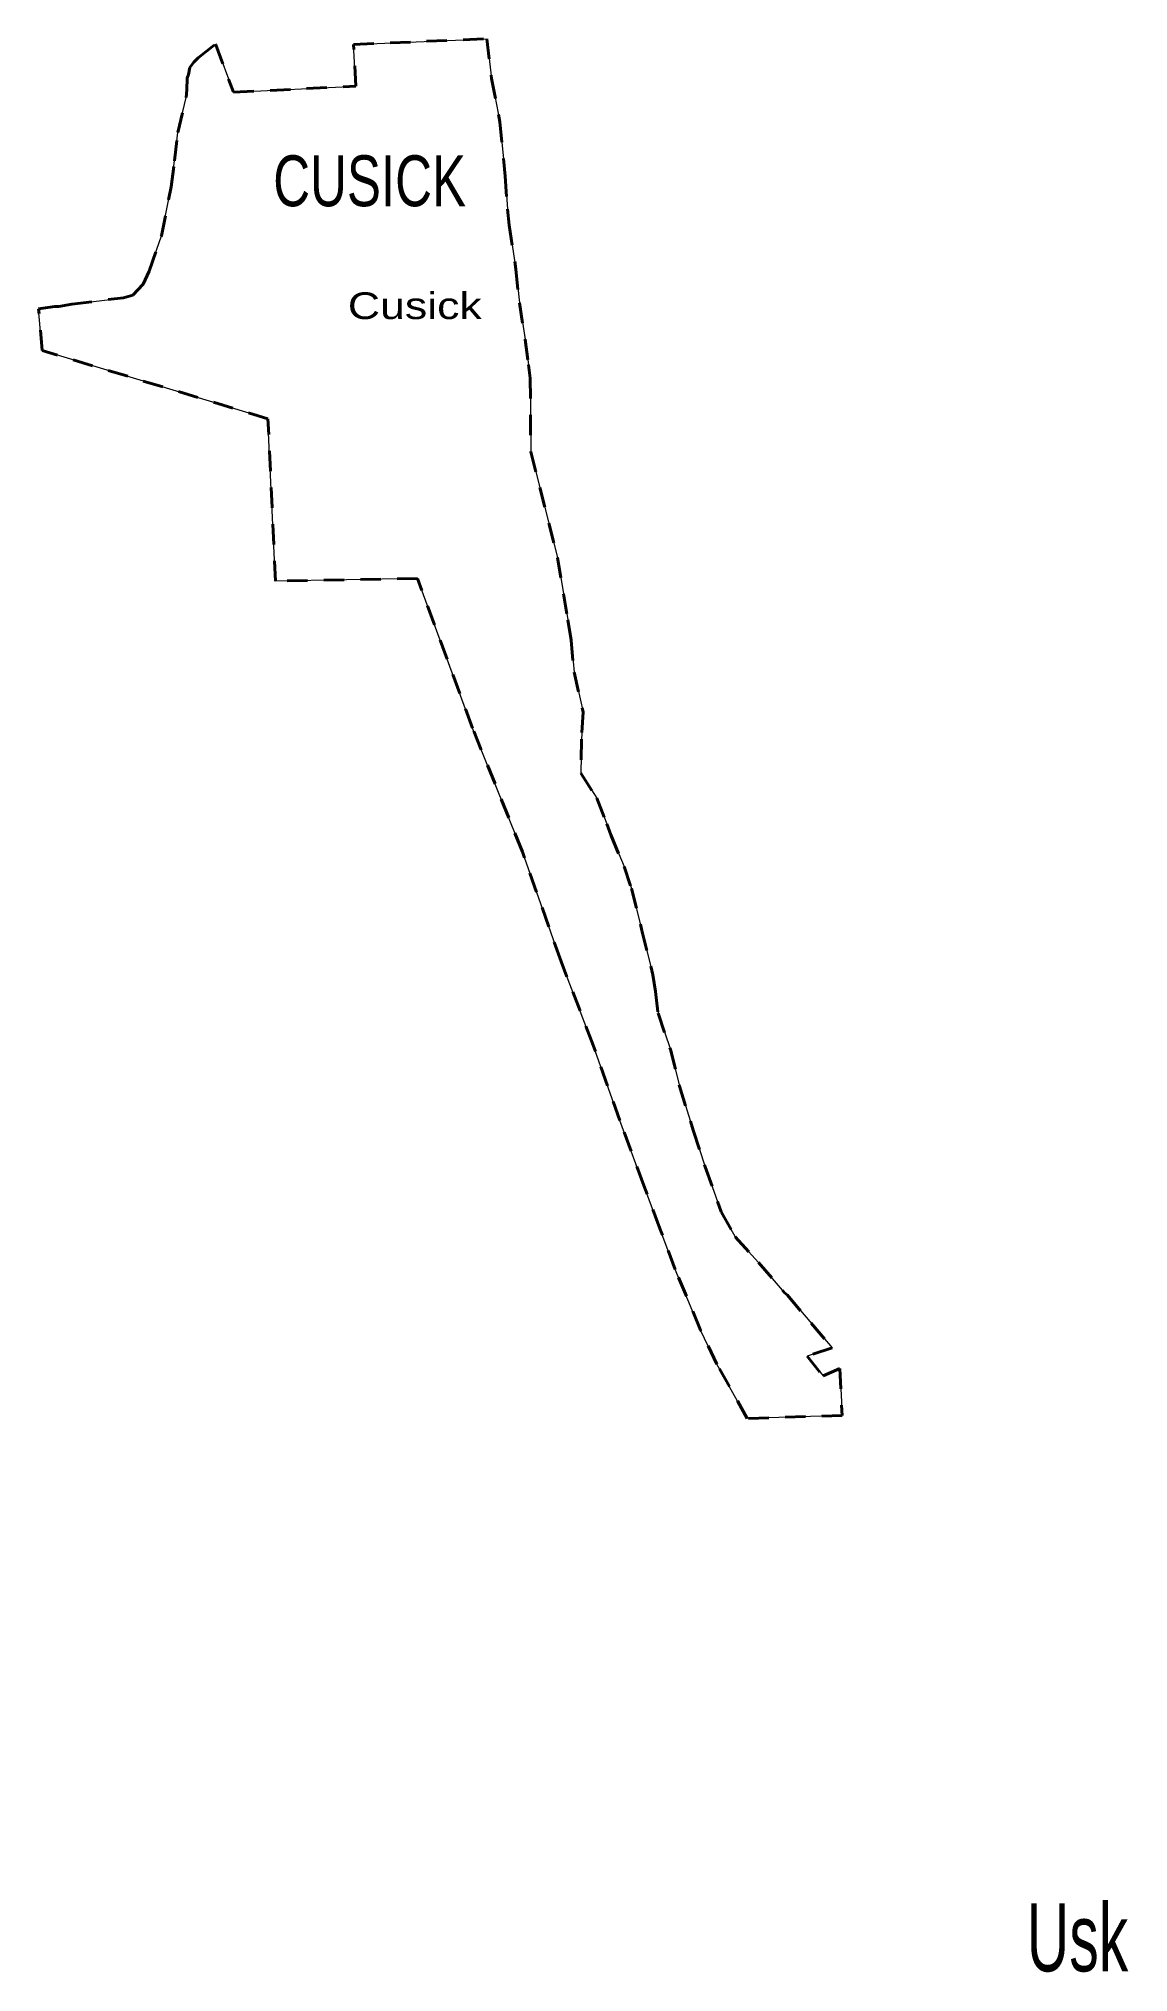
# Model space of a CAD drawing. Header units: feet. Extents: x -903180 to 1023491, y -707744 to 564635.
# Drawn here: x 906311 to 912736, y 316531 to 327927 of the extents above; entities that cross this region are included whole.
import ezdxf

# ---------------------------------------------------------------- set-up
doc = ezdxf.new("R2010")
doc.units = ezdxf.units.FT
doc.header["$LTSCALE"] = 80
doc.linetypes.add('SHORT_DASHED', pattern=[2.7, 1.5, -1.2])
doc.layers.add('13', color=7, linetype='SHORT_DASHED', lineweight=40)
doc.layers.add('58', color=7, linetype='Continuous', lineweight=13)
for name, color, linetype in [('14', 7, 'Continuous'), ('16', 7, 'Continuous'), ('36', 7, 'Continuous')]:
    doc.layers.add(name, color=color, linetype=linetype)

msp = doc.modelspace()

# ---------------------------------------------------------------- texts
at = {"layer": '14', "width": 0.75}
msp.add_text('CUSICK', height=300, dxfattribs=at).set_placement((907694.11, 326939.08))
at = {"layer": '16', "width": 0.65}
msp.add_text('Usk', height=400, dxfattribs=at).set_placement((912137.08, 316536.39))
at = {"layer": '36', "width": 1.25}
msp.add_text('Cusick', height=157.5, dxfattribs=at).set_placement((908133.95, 326274.2))

# ---------------------------------------------------------------- linework, layer by layer
at = {"layer": '13'}
msp.add_lwpolyline([(907459.58, 327610.59), (908181.63, 327647.29), (908166.93, 327892.28), (908954.62, 327926.74), (908981.52, 327691.67), (909029.97, 327436.36), (909061.29, 327117.22), (909075.47, 326921), (909086.1, 326827.63), (909124.51, 326568.77), (909145.78, 326369.01), (909180.34, 326153.89), (909198.52, 326004.96), (909209.45, 325926.35), (909212.7, 325490.79), (909371.04, 324868.45), (909430.71, 324500.84), (909450.8, 324381.45), (909467.93, 324193.51), (909522.28, 323957.11), (909511.06, 323797.53), (909508.7, 323597.77), (909601.46, 323450.04), (909661.42, 323298.73), (909684.17, 323234.91), (909763.34, 323048.14), (909807.06, 322918.12), (909868.51, 322669.9), (909932.31, 322409.85), (909947.49, 322311.41), (909963.04, 322182.9), (910036.3, 321970.14), (910090.65, 321752.65), (910169.53, 321494.38), (910241.02, 321277.47), (910336.07, 321012.55), (910417.76, 320865.36), (910556.02, 320714.64), (910707.13, 320537.62), (910726.33, 320521.07), (910989.99, 320210.81), (910842.37, 320161.96), (910936.96, 320045.18), (911034.63, 320088.42), (911048.65, 319813.16), (910489.66, 319794.01), (910310.42, 320114.13), (910214.14, 320315.75), (910064.69, 320673.4), (909974.14, 320914.11), (909879.56, 321167.22), (909737.55, 321550.62), (909580.71, 321995.12), (909391, 322488.53), (909163.35, 323133.76), (908869.14, 323864.16), (908543.97, 324744.4), (907707.93, 324730.24), (907663.11, 325686.98), (906330.8, 326089.62), (906310.98, 326335.12), (906406.21, 326347.68), (906429.35, 326348.76), (906506.2, 326361.31), (906810.55, 326400.06), (906866.15, 326414.41), (906927.12, 326480.79), (906962.91, 326557.04), (907035.01, 326765.69), (907092.04, 327053.46), (907112.13, 327207.03), (907132.21, 327373.52), (907181.69, 327580.93), (907184.04, 327626.13), (907185.99, 327693.98), (907194.06, 327715.69), (907201.6, 327756.96), (907226.25, 327788.36), (907251.9, 327814.55), (907353.34, 327893.69), (907354.79, 327890.73)], close=True, dxfattribs=at)
at = {"layer": '58'}
msp.add_lwpolyline([(907459.58, 327610.59), (908181.63, 327647.29), (908166.93, 327892.28), (908954.62, 327926.74), (908981.52, 327691.67), (909029.97, 327436.36), (909061.29, 327117.22), (909075.47, 326921), (909086.1, 326827.63), (909124.51, 326568.77), (909145.78, 326369.01), (909180.34, 326153.89), (909198.52, 326004.96), (909209.45, 325926.35), (909212.7, 325490.79), (909371.04, 324868.45), (909430.71, 324500.84), (909450.8, 324381.45), (909467.93, 324193.51), (909522.28, 323957.11), (909511.06, 323797.53), (909508.7, 323597.77), (909601.46, 323450.04), (909661.42, 323298.73), (909684.17, 323234.91), (909763.34, 323048.14), (909807.06, 322918.12), (909868.51, 322669.9), (909932.31, 322409.85), (909947.49, 322311.41), (909963.04, 322182.9), (910036.3, 321970.14), (910090.65, 321752.65), (910169.53, 321494.38), (910241.02, 321277.47), (910336.07, 321012.55), (910417.76, 320865.36), (910556.02, 320714.64), (910707.13, 320537.62), (910726.33, 320521.07), (910989.99, 320210.81), (910842.37, 320161.96), (910936.96, 320045.18), (911034.63, 320088.42), (911048.65, 319813.16), (910489.66, 319794.01), (910310.42, 320114.13), (910214.14, 320315.75), (910064.69, 320673.4), (909974.14, 320914.11), (909879.56, 321167.22), (909737.55, 321550.62), (909580.71, 321995.12), (909391, 322488.53), (909163.35, 323133.76), (908869.14, 323864.16), (908543.97, 324744.4), (907707.93, 324730.24), (907663.11, 325686.98), (906330.8, 326089.62), (906310.98, 326335.12), (906406.21, 326347.68), (906429.35, 326348.76), (906506.2, 326361.31), (906810.55, 326400.06), (906866.15, 326414.41), (906927.12, 326480.79), (906962.91, 326557.04), (907035.01, 326765.69), (907092.04, 327053.46), (907112.13, 327207.03), (907132.21, 327373.52), (907181.69, 327580.93), (907184.04, 327626.13), (907185.99, 327693.98), (907194.06, 327715.69), (907201.6, 327756.96), (907226.25, 327788.36), (907251.9, 327814.55), (907353.34, 327893.69), (907354.79, 327890.73)], close=True, dxfattribs=at)

msp.set_redraw_order([(e.dxf.handle, doc.entitydb.next_handle()) for e in msp.query("TEXT MTEXT ATTDEF DIMENSION ARC_DIMENSION")])  # texts and dimensions are drawn at this point

doc.saveas('drawing.dxf')
